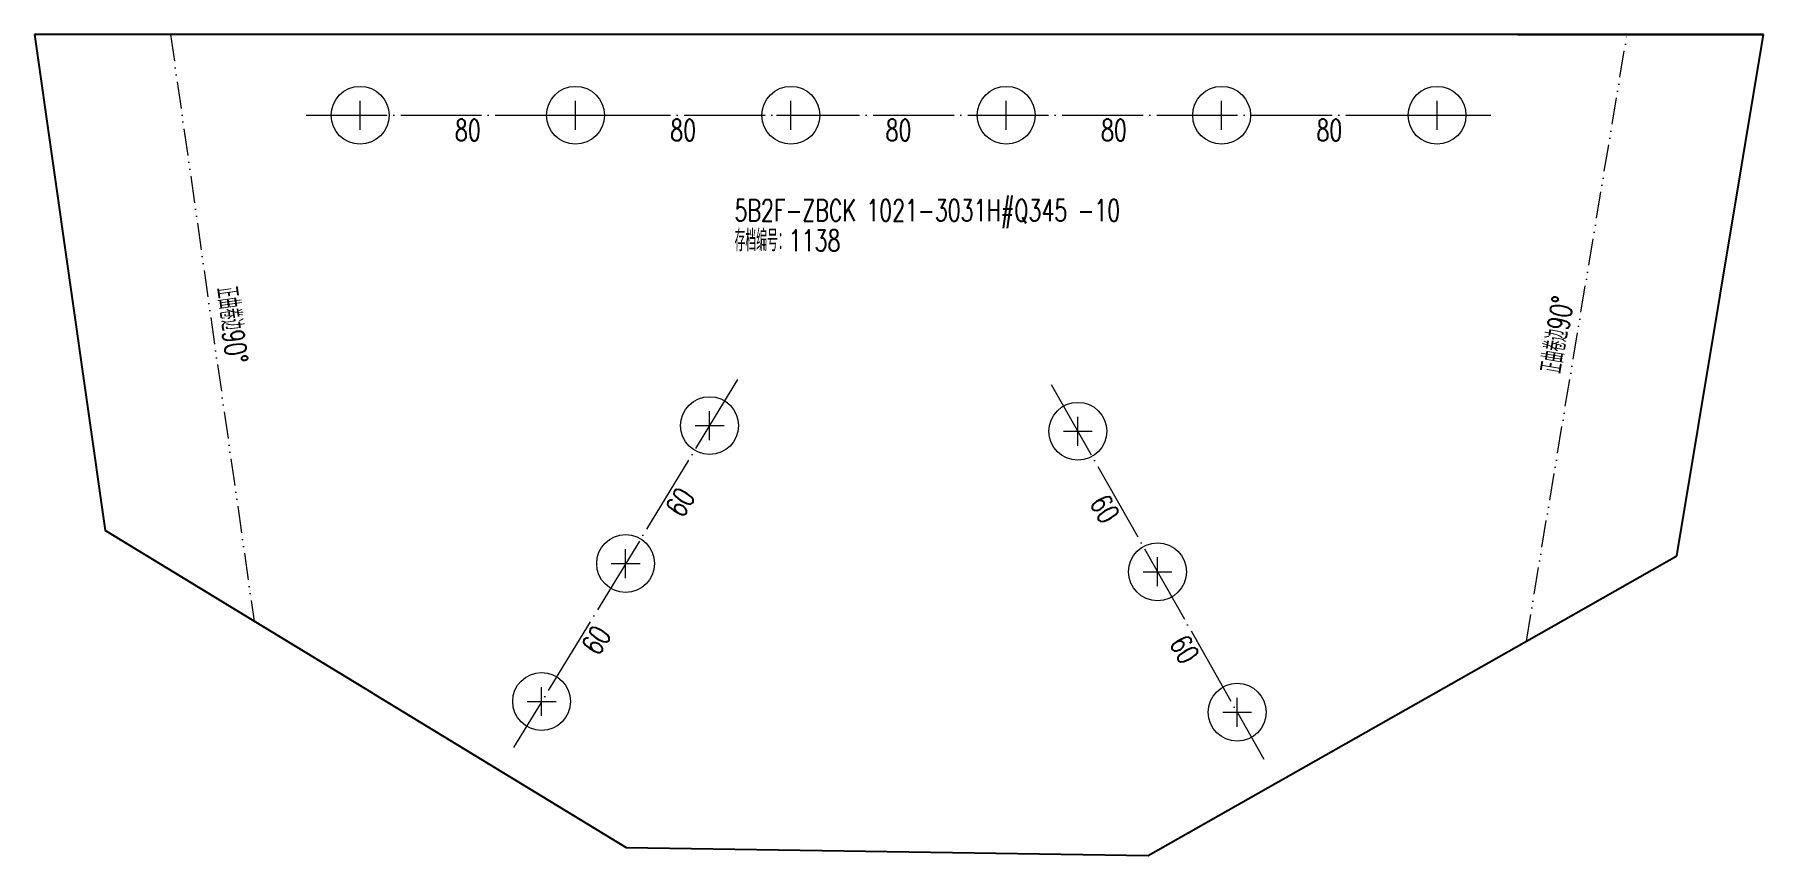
# Model space of a CAD drawing. Header units: millimetres. Extents: x -164 to 144402, y -33030 to 11430.
# Drawn here: x 27299 to 27941, y -26867 to -26562 of the extents above; entities that cross this region are included whole.
import ezdxf
from ezdxf.enums import TextEntityAlignment as Align

# ---------------------------------------------------------------- set-up
doc = ezdxf.new("R2010")
doc.units = ezdxf.units.MM
doc.header["$LTSCALE"] = 20
doc.linetypes.add('DASHDOT2X', pattern=[1.75, 1.5, -0.125, 0, -0.125])
doc.linetypes.add('DIVIDE', pattern=[0.875, 0.5, -0.125, 0, -0.125, 0, -0.125])
for name, color, linetype, lineweight in [('1', 7, 'Continuous', 25), ('11', 3, 'Continuous', 13), ('12', 7, 'Continuous', 13), ('5', 1, 'Continuous', 13), ('7', 2, 'DASHDOT2X', 13), ('8', 3, 'DIVIDE', 13)]:
    doc.layers.add(name, color=color, linetype=linetype, lineweight=lineweight)
doc.styles.get("Standard").update_dxf_attribs({"font": 'simplex', "width": 0.7, "bigfont": 'gbhzfs.shx'})

msp = doc.modelspace()

# ---------------------------------------------------------------- texts
at = {"layer": '11', "width": 0.7}
for p in [(27459.983, -26593.565), (27539.983, -26593.565), (27619.983, -26593.565), (27699.983, -26593.565), (27779.983, -26593.565)]:
    msp.add_text('80', height=8, dxfattribs=at).set_placement(p, align=Align.TOP_CENTER)
for rotation, p in [(58.675248, (27535.482, -26733.793)), (299.553079, (27700.061, -26736.338)), (58.675248, (27504.289, -26785.047)), (299.553079, (27729.654, -26788.532))]:
    msp.add_text('60', height=8, rotation=rotation, dxfattribs=at).set_placement(p, align=Align.TOP_CENTER)
at = {"layer": '12', "width": 0.7}
for s, p in [('5B2F-ZBCK 1021-3031H#Q345 -10 ', (27559.04, -26633.797)), ('存档编号：1138 ', (27559.04, -26644.997))]:
    msp.add_text(s, height=8, dxfattribs=at).set_placement(p, align=Align.BOTTOM_LEFT)
for rotation, p in [(278.099959, (27366.078, -26670.895)), (80.585217, (27870.853, -26674.61))]:
    msp.add_text('正曲卷边90°', height=8, rotation=rotation, dxfattribs=at).set_placement(p, align=Align.BOTTOM_CENTER)

# ---------------------------------------------------------------- blocks, each defined once
blk = doc.blocks.new('M20')
for p, q in [((-0.5, 0), (0.5, 0)), ((0, -0.5), (0, 0.5))]:
    blk.add_line(p, q)
blk.add_circle((0, 0), 1)

# ---------------------------------------------------------------- linework, layer by layer
at = {"layer": '1'}
for p, q in [((27299.076, -26562.065), (27325.304, -26746.355)), ((27349.58, -26562.065), (27299.076, -26562.065)), ((27389.983, -26562.065), (27349.58, -26562.065)), ((27941.211, -26562.065), (27389.983, -26562.065)), ((27849.983, -26562.065), (27890.386, -26562.065)), ((27890.386, -26562.065), (27940.89, -26562.065)), ((27909.093, -26755.764), (27941.211, -26562.065)), ((27380.597, -26780.006), (27325.304, -26746.355)), ((27853.151, -26787.483), (27909.093, -26755.764)), ((27424.832, -26806.927), (27380.597, -26780.006)), ((27808.397, -26812.858), (27853.151, -26787.483)), ((27424.832, -26806.927), (27518.797, -26864.115)), ((27712.709, -26867.113), (27808.397, -26812.858)), ((27518.797, -26864.115), (27712.709, -26867.113))]:
    msp.add_line(p, q, dxfattribs=at)
at = {"layer": '7'}
for p, q in [((27399.983, -26592.065), (27839.983, -26592.065)), ((27560.195, -26690.301), (27477.013, -26826.979)), ((27676.704, -26692.103), (27755.621, -26831.287))]:
    msp.add_line(p, q, dxfattribs=at)
at = {"layer": '8'}
for p, q in [((27349.58, -26562.065), (27380.597, -26780.006)), ((27853.151, -26787.483), (27890.529, -26562.065))]:
    msp.add_line(p, q, dxfattribs=at)

# ---------------------------------------------------------------- block references
at = {"layer": '5', "xscale": 10.75, "yscale": 10.75, "zscale": 10.75}
for p in [(27419.983, -26592.065), (27499.983, -26592.065), (27579.983, -26592.065), (27659.983, -26592.065), (27739.983, -26592.065), (27819.983, -26592.065), (27549.798, -26707.386), (27686.569, -26709.501), (27518.604, -26758.64), (27716.162, -26761.695), (27487.411, -26809.894), (27745.756, -26813.889)]:
    msp.add_blockref('M20', p, dxfattribs=at)

msp.set_redraw_order([(e.dxf.handle, doc.entitydb.next_handle()) for e in msp.query("TEXT MTEXT ATTDEF DIMENSION ARC_DIMENSION")])  # texts and dimensions are drawn at this point

doc.saveas('drawing.dxf')
